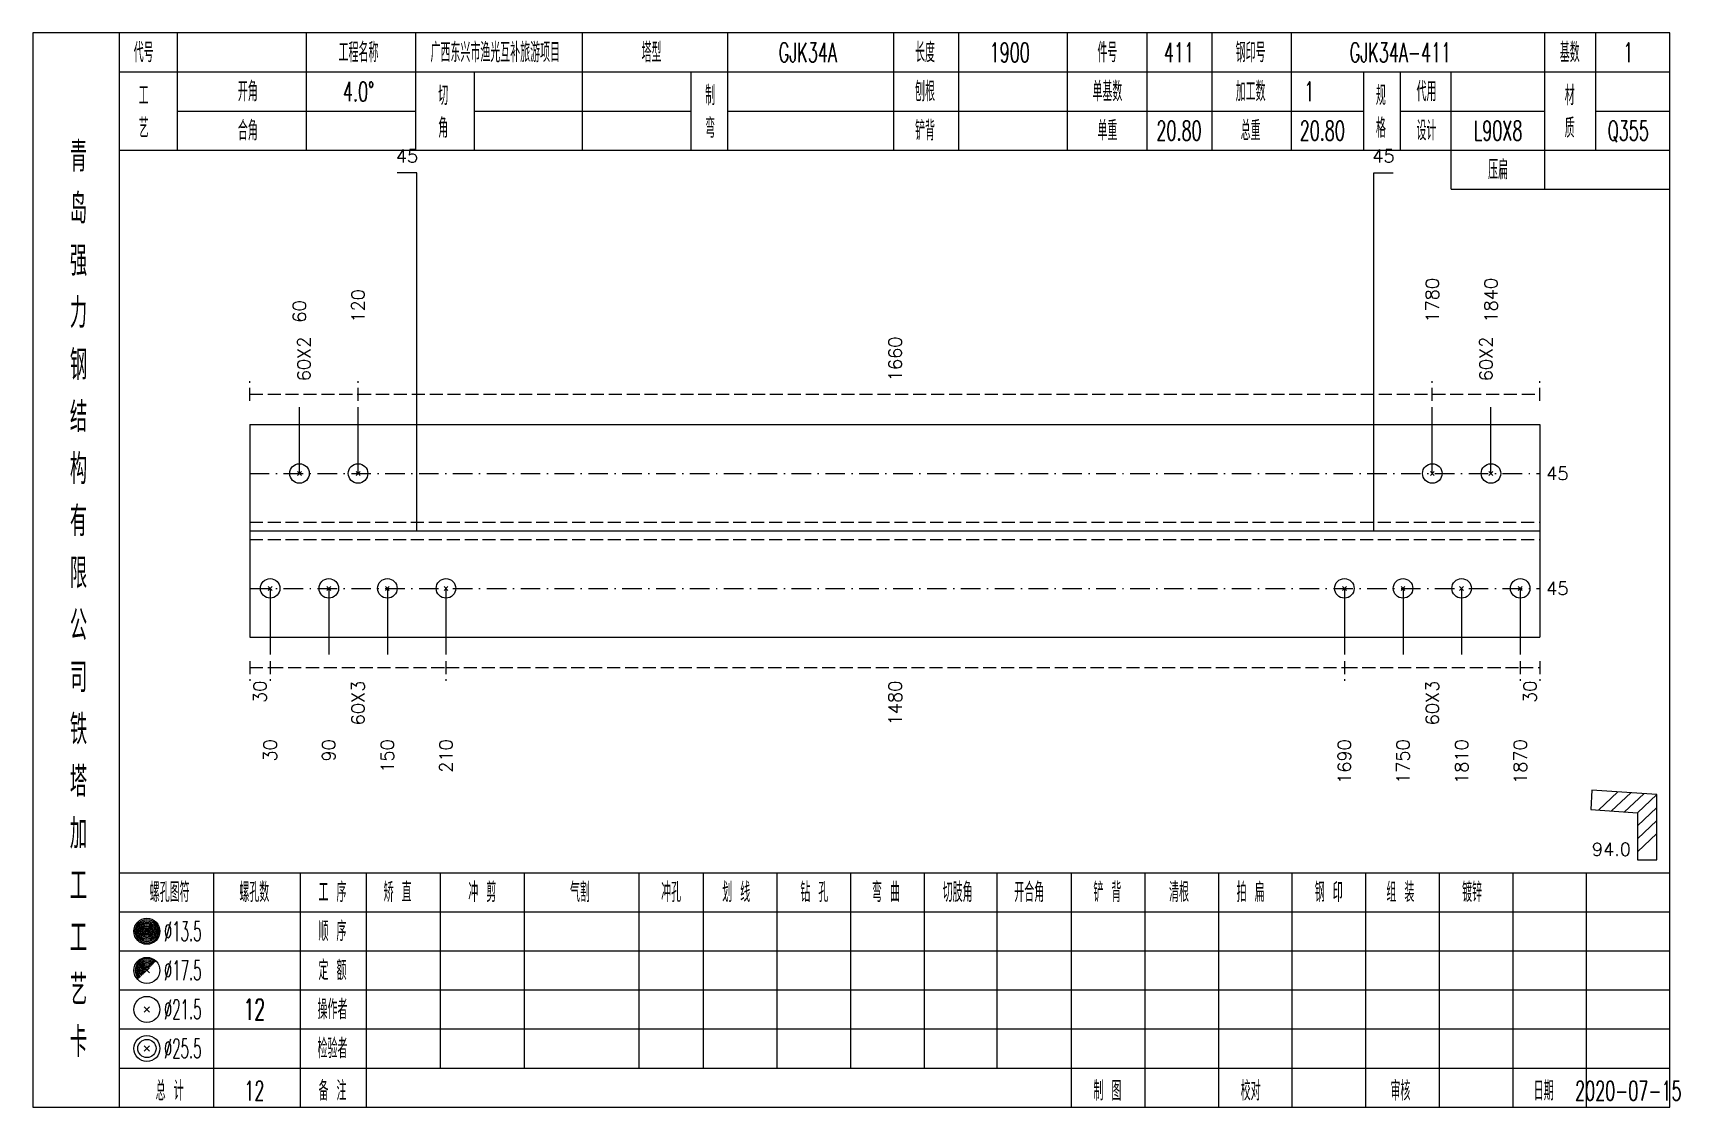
# Model space of a CAD drawing. Extents: x 0 to 2606, y -377 to 6479.
# Drawn here: x 1829.8 to 2082.7, y 5075 to 5240 of the extents above; entities that cross this region are included whole.
import ezdxf
from ezdxf.enums import TextEntityAlignment as Align

# ---------------------------------------------------------------- set-up
doc = ezdxf.new("R2010")
doc.units = 0
doc.header["$MEASUREMENT"] = 0
doc.linetypes.add('一点画线', pattern=[5.2, 3, -1, 0.2, -1])
doc.linetypes.add('虚线', pattern=[2.75, 2, -0.75])
doc.layers.get('0').update_dxf_attribs({"linetype": 'CONTINUOUS', "lineweight": 25})
for name, color, linetype, lineweight in [('1', 7, 'CONTINUOUS', 25), ('2', 7, 'CONTINUOUS', 25), ('4', 7, 'CONTINUOUS', 25)]:
    doc.layers.add(name, color=color, linetype=linetype, lineweight=lineweight)
doc.styles.get("Standard").update_dxf_attribs({"font": 'simplex.shx', "width": 0.7, "height": 3, "bigfont": 'gbhzfs.shx'})

msp = doc.modelspace()

# ---------------------------------------------------------------- texts
at = {"color": 7, "linetype": 'Continuous', "lineweight": 13}
for s, p in [('1780', (2044.7, 5195.5)), ('1840', (2053.7, 5195.5)), ('60', (1870.73, 5195.5)), ('120', (1879.73, 5195.5))]:
    msp.add_text(s, height=2, rotation=90, dxfattribs=at).set_placement(p, align=Align.MIDDLE_LEFT)
at = {"color": 8, "linetype": 'Continuous', "lineweight": 9}
for s, p in [('60X2', (1871.41, 5186.5)), ('1660', (1962.21, 5186.5)), ('60X2', (2052.95, 5186.5))]:
    msp.add_text(s, height=2, rotation=90, dxfattribs=at).set_placement(p, align=Align.MIDDLE_LEFT)
at = {"color": 7, "linetype": 'Continuous', "lineweight": 13}
for p in [(2062.2, 5172.33), (2062.2, 5154.67)]:
    msp.add_text('45', height=2, dxfattribs=at).set_placement(p, align=Align.MIDDLE_LEFT)
at = {"color": 8, "linetype": 'Continuous', "lineweight": 9}
for s, p in [('30', (1864.66, 5140.5)), ('60X3', (1879.73, 5140.5)), ('1480', (1962.21, 5140.5)), ('60X3', (2044.7, 5140.5)), ('30', (2059.7, 5140.5))]:
    msp.add_text(s, height=2, rotation=90, dxfattribs=at).set_placement(p, align=Align.MIDDLE_RIGHT)
at = {"layer": '1', "color": 7, "linetype": 'Continuous', "lineweight": 13}
for s, p in [('30', (1866.23, 5131.5)), ('90', (1875.23, 5131.5)), ('150', (1884.23, 5131.5)), ('210', (1893.23, 5131.5)), ('1690', (2031.2, 5131.5)), ('1750', (2040.2, 5131.5)), ('1810', (2049.2, 5131.5)), ('1870', (2058.2, 5131.5))]:
    msp.add_text(s, height=2, rotation=90, dxfattribs=at).set_placement(p, align=Align.MIDDLE_RIGHT)
at = {"layer": '2', "color": 7, "linetype": 'Continuous', "lineweight": 13}
for p in [(1887.23, 5219.5), (2037.2, 5219.5)]:
    msp.add_text('45', height=2, dxfattribs=at).set_placement(p, align=Align.BOTTOM_CENTER)
msp.add_text('94.0', height=2, dxfattribs=at).set_placement((2075.2, 5113), align=Align.BOTTOM_RIGHT)
at = {"layer": '4', "color": 1, "linetype": 'Continuous', "lineweight": 13}
for s, height, width, p in [('代号', 3, 0.6, (1846.8, 5237)), ('工程名称', 3, 0.6, (1879.8, 5237)), ('广西东兴市渔光互补旅游项目', 3, 0.6, (1900.8, 5237)), ('塔型', 3, 0.6, (1924.8, 5237)), ('长度', 3, 0.6, (1966.8, 5237)), ('件号', 3, 0.6, (1994.8, 5237)), ('钢印号', 3, 0.6, (2016.8, 5237)), ('基数', 3, 0.6, (2065.8, 5237)), ('GJK34A', 3, 0.6, (1948.8, 5237)), ('1900', 3, 0.6, (1979.8, 5237)), ('411', 3, 0.6, (2005.8, 5237)), ('GJK34A-411', 3, 0.6, (2039.8, 5237)), ('1', 3, 0.6, (2074.8, 5237)), ('工', 3, 0.6, (1846.8, 5230.4)), ('开角', 3, 0.6, (1862.8, 5231)), ('4.0%%d', 3, 0.6, (1879.8, 5231)), ('切', 3, 0.6, (1892.8, 5230.4)), ('制', 3, 0.6, (1933.8, 5230.4)), ('刨根', 3, 0.6, (1966.8, 5231)), ('单基数', 3, 0.6, (1994.8, 5231)), ('加工数', 3, 0.6, (2016.8, 5231)), ('1', 3, 0.6, (2025.8, 5231)), ('规', 3, 0.6, (2036.8, 5230.4)), ('代用', 3, 0.6, (2043.8, 5231)), ('材', 3, 0.6, (2065.8, 5230.4)), ('艺', 3, 0.6, (1846.8, 5225.4)), ('合角', 3, 0.6, (1862.8, 5225)), ('角', 3, 0.6, (1892.8, 5225.4)), ('弯', 3, 0.6, (1933.8, 5225.4)), ('铲背', 3, 0.6, (1966.8, 5225)), ('单重', 3, 0.6, (1994.8, 5225)), ('20.80', 3, 0.6, (2005.8, 5225)), ('总重', 3, 0.6, (2016.8, 5225)), ('20.80', 3, 0.6, (2027.8, 5225)), ('格', 3, 0.6, (2036.8, 5225.4)), ('设计', 3, 0.6, (2043.8, 5225)), ('L90X8', 3, 0.6, (2054.8, 5225)), ('质', 3, 0.6, (2065.8, 5225.4)), ('Q355', 3, 0.6, (2074.8, 5225)), ('青', 4.6, 0.8, (1836.8, 5221)), ('压扁', 3, 0.6, (2054.8, 5219)), ('岛', 4.6, 0.8, (1836.8, 5213)), ('强', 4.6, 0.8, (1836.8, 5205)), ('力', 4.6, 0.8, (1836.8, 5197)), ('钢', 4.6, 0.8, (1836.8, 5189)), ('结', 4.6, 0.8, (1836.8, 5181)), ('构', 4.6, 0.8, (1836.8, 5173)), ('有', 4.6, 0.8, (1836.8, 5165)), ('限', 4.6, 0.8, (1836.8, 5157)), ('公', 4.6, 0.8, (1836.8, 5149)), ('司', 4.6, 0.8, (1836.8, 5141)), ('铁', 4.6, 0.8, (1836.8, 5133)), ('塔', 4.6, 0.8, (1836.8, 5125)), ('加', 4.6, 0.8, (1836.8, 5117)), ('工', 4.6, 0.8, (1836.8, 5109)), ('螺孔图符', 3, 0.6, (1850.8, 5108)), ('螺孔数', 3, 0.6, (1863.8, 5108)), ('工 序', 3, 0.6, (1875.8, 5108)), ('矫 直', 3, 0.6, (1885.8, 5108)), ('冲 剪', 3, 0.6, (1898.8, 5108)), ('气割', 3, 0.6, (1913.8, 5108)), ('冲孔', 3, 0.6, (1927.8, 5108)), ('划 线', 3, 0.6, (1937.8, 5108)), ('钻 孔', 3, 0.6, (1949.8, 5108)), ('弯 曲', 3, 0.6, (1960.8, 5108)), ('切肢角', 3, 0.6, (1971.8, 5108)), ('开合角', 3, 0.6, (1982.8, 5108)), ('铲 背', 3, 0.6, (1994.8, 5108)), ('清根', 3, 0.6, (2005.8, 5108)), ('拍 扁', 3, 0.6, (2016.8, 5108)), ('钢 印', 3, 0.6, (2028.8, 5108)), ('组 装', 3, 0.6, (2039.8, 5108)), ('镀锌', 3, 0.6, (2050.8, 5108)), ('工', 4.6, 0.8, (1836.8, 5101)), ('%%C13.5', 3, 0.5, (1852.8, 5102)), ('顺 序', 3, 0.6, (1875.8, 5102)), ('%%C17.5', 3, 0.5, (1852.8, 5096)), ('定 额', 3, 0.6, (1875.8, 5096)), ('艺', 4.6, 0.8, (1836.8, 5093)), ('操作者', 3, 0.6, (1875.8, 5090)), ('%%C21.5', 3, 0.5, (1852.8, 5090)), ('12', 3.2, 0.6, (1863.8, 5090)), ('卡', 4.6, 0.8, (1836.8, 5085)), ('%%C25.5', 3, 0.5, (1852.8, 5084)), ('检验者', 3, 0.6, (1875.8, 5084)), ('总 计', 3, 0.6, (1850.8, 5077.5)), ('备 注', 3, 0.6, (1875.8, 5077.5)), ('制 图', 3, 0.6, (1994.8, 5077.5)), ('校对', 3, 0.6, (2016.8, 5077.5)), ('审核', 3, 0.6, (2039.8, 5077.5)), ('日期', 3, 0.6, (2061.8, 5077.5)), ('12', 3, 0.6, (1863.8, 5077.5)), ('2020-07-15', 3, 0.6, (2074.8, 5077.5))]:
    msp.add_text(s, height=height, dxfattribs=dict(at, width=width)).set_placement(p, align=Align.MIDDLE_CENTER)

# ---------------------------------------------------------------- linework, layer by layer
at = {"color": 8, "linetype": '虚线', "lineweight": 9}
for p, q in [((1863.1, 5183.5), (1863.1, 5186.5)), ((1879.73, 5183.5), (1879.73, 5186.5)), ((1879.73, 5183.5), (1879.73, 5186.5)), ((2044.7, 5183.5), (2044.7, 5186.5)), ((2044.7, 5183.5), (2044.7, 5186.5)), ((2061.2, 5183.5), (2061.2, 5186.5)), ((1863.1, 5184.5), (1879.73, 5184.5)), ((1879.73, 5184.5), (2044.7, 5184.5)), ((2044.7, 5184.5), (2061.2, 5184.5)), ((1863.1, 5143.5), (1863.1, 5140.5)), ((1863.1, 5142.5), (1866.23, 5142.5)), ((1866.23, 5143.5), (1866.23, 5140.5)), ((1866.23, 5143.5), (1866.23, 5140.5)), ((1866.23, 5142.5), (1893.23, 5142.5)), ((1893.23, 5143.5), (1893.23, 5140.5)), ((1893.23, 5143.5), (1893.23, 5140.5)), ((1893.23, 5142.5), (2031.2, 5142.5)), ((2031.2, 5143.5), (2031.2, 5140.5)), ((2031.2, 5143.5), (2031.2, 5140.5)), ((2031.2, 5142.5), (2058.2, 5142.5)), ((2058.2, 5143.5), (2058.2, 5140.5)), ((2058.2, 5143.5), (2058.2, 5140.5)), ((2058.2, 5142.5), (2061.2, 5142.5)), ((2061.2, 5143.5), (2061.2, 5140.5))]:
    msp.add_line(p, q, dxfattribs=at)
at = {"color": 7, "linetype": 'Continuous', "lineweight": 13}
for p, q in [((1870.73, 5172.33), (1870.73, 5182.5)), ((1879.73, 5172.33), (1879.73, 5182.5)), ((2044.7, 5172.33), (2044.7, 5182.5)), ((2053.7, 5172.33), (2053.7, 5182.5)), ((1870.43, 5172.03), (1871.03, 5172.63)), ((1871.03, 5172.03), (1870.43, 5172.63)), ((1879.43, 5172.03), (1880.03, 5172.63)), ((1880.03, 5172.03), (1879.43, 5172.63)), ((2044.4, 5172.03), (2045, 5172.63)), ((2045, 5172.03), (2044.4, 5172.63)), ((2053.4, 5172.03), (2054, 5172.63)), ((2054, 5172.03), (2053.4, 5172.63)), ((1866.23, 5154.67), (1866.23, 5144.5)), ((1875.23, 5154.67), (1875.23, 5144.5)), ((1884.23, 5154.67), (1884.23, 5144.5)), ((1893.23, 5154.67), (1893.23, 5144.5)), ((2031.2, 5154.67), (2031.2, 5144.5)), ((2040.2, 5154.67), (2040.2, 5144.5)), ((2049.2, 5154.67), (2049.2, 5144.5)), ((2058.2, 5154.67), (2058.2, 5144.5))]:
    msp.add_line(p, q, dxfattribs=at)
at = {"color": 7, "linetype": 'Continuous', "lineweight": 18}
for p, q in [((1863.1, 5179.83), (1863.1, 5147.17)), ((1863.1, 5179.83), (2061.2, 5179.83)), ((2061.2, 5179.83), (2061.2, 5147.17)), ((1863.1, 5163.5), (2061.2, 5163.5))]:
    msp.add_line(p, q, dxfattribs=at)
at = {"color": 3, "linetype": '一点画线', "lineweight": 13}
for p, q in [((1863.1, 5172.33), (2061.2, 5172.33)), ((1863.1, 5154.67), (2061.2, 5154.67))]:
    msp.add_line(p, q, dxfattribs=at)
at = {"color": 1, "linetype": '虚线', "lineweight": 18}
for p, q in [((1863.1, 5164.83), (2061.2, 5164.83)), ((1863.1, 5162.17), (2061.2, 5162.17))]:
    msp.add_line(p, q, dxfattribs=at)
at = {"color": 7, "linetype": 'Continuous', "lineweight": 13}
for centre in [(1870.73, 5172.33), (1879.73, 5172.33), (2044.7, 5172.33), (2053.7, 5172.33)]:
    msp.add_circle(centre, 1.5, dxfattribs=at)
at = {"layer": '1', "color": 7, "linetype": 'Continuous', "lineweight": 13}
for p, q in [((1865.93, 5154.37), (1866.53, 5154.97)), ((1866.53, 5154.37), (1865.93, 5154.97)), ((1874.93, 5154.37), (1875.53, 5154.97)), ((1875.53, 5154.37), (1874.93, 5154.97)), ((1883.93, 5154.37), (1884.53, 5154.97)), ((1884.53, 5154.37), (1883.93, 5154.97)), ((1892.93, 5154.37), (1893.53, 5154.97)), ((1893.53, 5154.37), (1892.93, 5154.97)), ((2030.9, 5154.37), (2031.5, 5154.97)), ((2031.5, 5154.37), (2030.9, 5154.97)), ((2039.9, 5154.37), (2040.5, 5154.97)), ((2040.5, 5154.37), (2039.9, 5154.97)), ((2048.9, 5154.37), (2049.5, 5154.97)), ((2049.5, 5154.37), (2048.9, 5154.97)), ((2057.9, 5154.37), (2058.5, 5154.97)), ((2058.5, 5154.37), (2057.9, 5154.97))]:
    msp.add_line(p, q, dxfattribs=at)
at = {"layer": '1', "color": 7, "linetype": 'Continuous', "lineweight": 18}
msp.add_line((1863.1, 5147.17), (2061.2, 5147.17), dxfattribs=at)
at = {"layer": '1', "color": 7, "linetype": 'Continuous', "lineweight": 13}
for centre in [(1866.23, 5154.67), (1875.23, 5154.67), (1884.23, 5154.67), (1893.23, 5154.67), (2031.2, 5154.67), (2040.2, 5154.67), (2049.2, 5154.67), (2058.2, 5154.67)]:
    msp.add_circle(centre, 1.5, dxfattribs=at)
at = {"layer": '2', "color": 7, "linetype": 'Continuous', "lineweight": 13}
for p, q in [((1888.73, 5218.5), (1885.73, 5218.5)), ((1888.73, 5163.5), (1888.73, 5218.5)), ((2035.7, 5163.5), (2035.7, 5218.5)), ((2035.7, 5218.5), (2038.7, 5218.5)), ((2069.22, 5123.7), (2069.02, 5120.7)), ((2079.2, 5123), (2069.22, 5123.7)), ((2070.21, 5120.62), (2073.21, 5123.42)), ((2072.21, 5120.48), (2075.21, 5123.28)), ((2074.2, 5120.34), (2077.2, 5123.14)), ((2076.2, 5120.2), (2079.2, 5123)), ((2079.2, 5113), (2079.2, 5123)), ((2069.02, 5120.7), (2076.2, 5120.2)), ((2076.2, 5118.2), (2079.2, 5121)), ((2076.2, 5120.2), (2076.2, 5113)), ((2076.2, 5116.2), (2079.2, 5119)), ((2076.2, 5114.2), (2079.2, 5117)), ((2076.2, 5113), (2079.2, 5113))]:
    msp.add_line(p, q, dxfattribs=at)
at = {"layer": '4', "color": 1, "linetype": 'Continuous', "lineweight": 18}
for p, q in [((1843.1, 5075), (1843.1, 5240)), ((1852, 5222), (1852, 5240)), ((1871.8, 5222), (1871.8, 5240)), ((1888.6, 5222), (1888.6, 5240)), ((1914.2, 5222), (1914.2, 5240)), ((1936.5, 5222), (1936.5, 5240)), ((1962, 5222), (1962, 5240)), ((1972, 5222), (1972, 5240)), ((1988.7, 5222), (1988.7, 5240)), ((2000.9, 5222), (2000.9, 5240)), ((2010.9, 5222), (2010.9, 5240)), ((2023.1, 5222), (2023.1, 5240)), ((2062, 5216), (2062, 5240)), ((2069.8, 5222), (2069.8, 5240)), ((1843.1, 5234), (2081.2, 5234)), ((1897.6, 5222), (1897.6, 5234)), ((1930.9, 5222), (1930.9, 5234)), ((2034.2, 5222), (2034.2, 5234)), ((2039.8, 5222), (2039.8, 5234)), ((2047.6, 5216), (2047.6, 5234)), ((1852, 5228), (1888.6, 5228)), ((1897.6, 5228), (1930.9, 5228)), ((1936.5, 5228), (2034.2, 5228)), ((2039.8, 5228), (2062, 5228)), ((2069.8, 5228), (2081.2, 5228)), ((1843.1, 5222), (2081.2, 5222)), ((2047.6, 5216), (2081.2, 5216)), ((1843.1, 5111), (2081.2, 5111)), ((1857.6, 5075), (1857.6, 5111)), ((1870.9, 5075), (1870.9, 5111)), ((1881, 5075), (1881, 5111)), ((1892.4, 5081), (1892.4, 5111)), ((1905.3, 5081), (1905.3, 5111)), ((1922.9, 5081), (1922.9, 5111)), ((1932.8, 5081), (1932.8, 5111)), ((1944.1, 5081), (1944.1, 5111)), ((1955.4, 5081), (1955.4, 5111)), ((1966.7, 5081), (1966.7, 5111)), ((1977.9, 5081), (1977.9, 5111)), ((1989.3, 5081), (1989.3, 5111)), ((2000.6, 5081), (2000.6, 5111)), ((2011.9, 5081), (2011.9, 5111)), ((2023.2, 5081), (2023.2, 5111)), ((2034.5, 5081), (2034.5, 5111)), ((2045.8, 5081), (2045.8, 5111)), ((2057.1, 5081), (2057.1, 5111)), ((2068.4, 5081), (2068.4, 5111)), ((1843.1, 5105), (2081.2, 5105)), ((1843.1, 5099), (2081.2, 5099)), ((1843.1, 5093), (2081.2, 5093)), ((1843.1, 5087), (2081.2, 5087)), ((1843.1, 5081), (2081.2, 5081)), ((1989.3, 5075), (1989.3, 5081)), ((2000.6, 5075), (2000.6, 5081)), ((2011.9, 5075), (2011.9, 5081)), ((2023.2, 5075), (2023.2, 5081)), ((2034.5, 5075), (2034.5, 5081)), ((2045.8, 5075), (2045.8, 5081)), ((2057.1, 5075), (2057.1, 5081)), ((2068.4, 5075), (2068.4, 5081))]:
    msp.add_line(p, q, dxfattribs=at)
at = {"layer": '4', "color": 7, "linetype": 'Continuous', "lineweight": 13}
for p, q in [((1847.1, 5101.8), (1847.5, 5102.2)), ((1847.5, 5101.8), (1847.1, 5102.2)), ((1846.9, 5089.6), (1847.7, 5090.4)), ((1847.7, 5089.6), (1846.9, 5090.4)), ((1846.9, 5083.6), (1847.7, 5084.4)), ((1847.7, 5083.6), (1846.9, 5084.4))]:
    msp.add_line(p, q, dxfattribs=at)
at = {"layer": '4', "color": 7, "linetype": 'Continuous', "lineweight": 0}
for p, q in [((1846.9, 5095.6), (1847.7, 5096.4)), ((1846.9, 5096.4), (1847.7, 5095.6))]:
    msp.add_line(p, q, dxfattribs=at)
at = {"layer": '4', "color": 1, "linetype": 'Continuous', "lineweight": 18}
msp.add_lwpolyline([(1829.8, 5240), (1829.8, 5075), (2081.2, 5075), (2081.2, 5240)], close=True, dxfattribs=at)
at = {"layer": '4', "color": 7, "linetype": 'Continuous', "lineweight": 13}
for centre, radius in [((1847.3, 5102), 2), ((1847.3, 5102), 1.8), ((1847.3, 5102), 1.6), ((1847.3, 5102), 1.4), ((1847.3, 5102), 1.2), ((1847.3, 5102), 1), ((1847.3, 5102), 0.8), ((1847.3, 5102), 0.6), ((1847.3, 5102), 0.4), ((1847.3, 5102), 0.2), ((1847.3, 5096), 2), ((1847.3, 5090), 2), ((1847.3, 5084), 2), ((1847.3, 5084), 1.4)]:
    msp.add_circle(centre, radius, dxfattribs=at)
for radius in [1.8, 1.6, 1.4, 1.2, 1, 0.8, 0.6, 0.4, 0.2]:
    msp.add_arc((1847.3, 5096), radius, 45, 225, dxfattribs=at)

msp.set_redraw_order([(e.dxf.handle, doc.entitydb.next_handle()) for e in msp.query("TEXT MTEXT ATTDEF DIMENSION ARC_DIMENSION")])  # texts and dimensions are drawn at this point

doc.saveas('drawing.dxf')
